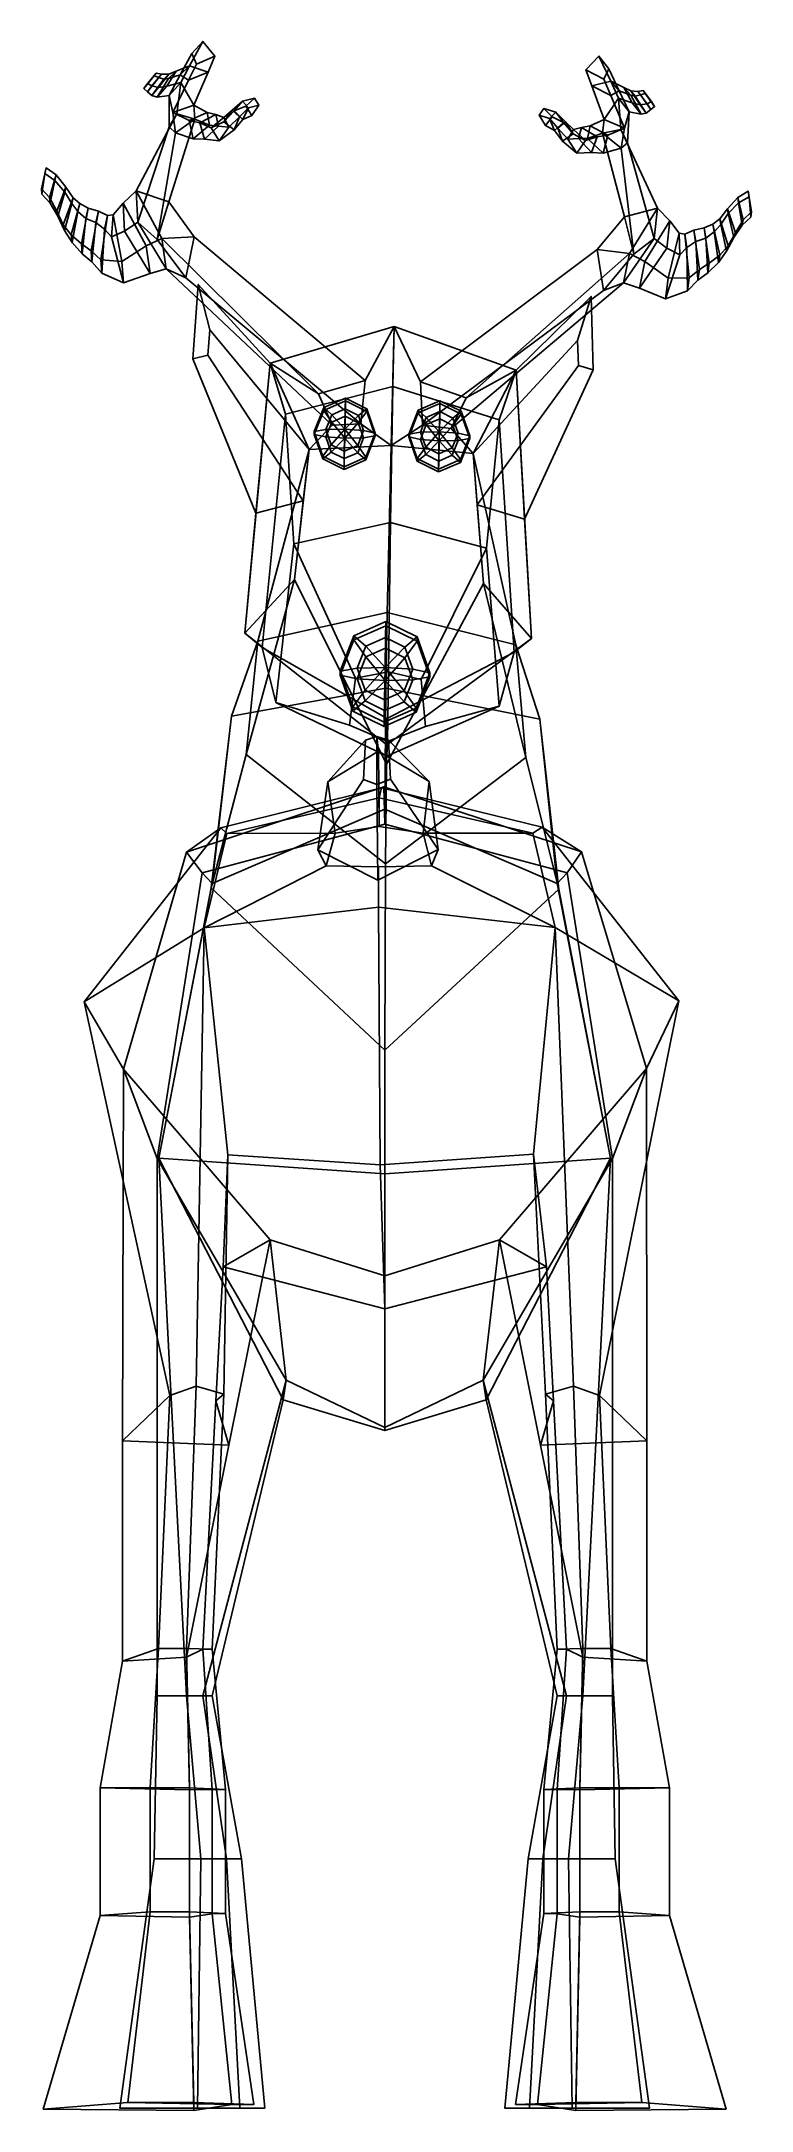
# Model space of a CAD drawing. Extents: x -82 to 87, y -151 to 341.
import ezdxf

# ---------------------------------------------------------------- set-up
doc = ezdxf.new("R2010")
doc.units = 0

msp = doc.modelspace()

# ---------------------------------------------------------------- linework, layer by layer
for points in [[(-46.44331, 335.039612, 206.21579), (-43.313419, 340.86496, 202.851883), (-45.872169, 337.99173, 201.722122), (-48.63707, 332.891754, 204.06694)], [(-46.44331, 335.039612, 206.21579), (-42.016872, 333.574615, 204.951401), (-40.388435, 337.321808, 202.961014), (-43.313419, 340.86496, 202.851883)], [(-43.313419, 340.86496, 202.851883), (-40.388435, 337.321808, 202.961014), (-44.800186, 335.427032, 201.355179), (-45.872169, 337.99173, 201.722122)], [(-48.546238, 331.121307, 208.476212), (-46.44331, 335.039612, 206.21579), (-49.638775, 333.784729, 203.880722), (-51.813, 330.214386, 205.539154)], [(-46.44331, 335.039612, 206.21579), (-48.63707, 332.891754, 204.06694), (-51.442543, 332.029144, 201.66333), (-49.638775, 333.784729, 203.880722)], [(-48.63707, 332.891754, 204.06694), (-45.872169, 337.99173, 201.722122), (-44.800186, 335.427032, 201.355179), (-46.660675, 331.60849, 202.894913)], [(-45.419811, 325.7323, 209.112549), (-42.016872, 333.574615, 204.951401), (-46.44331, 335.039612, 206.21579), (-48.546238, 331.121307, 208.476212)], [(-42.016872, 333.574615, 204.951401), (-46.660675, 331.60849, 202.894913), (-44.800186, 335.427032, 201.355179), (-40.388435, 337.321808, 202.961014)], [(50.962337, 337.357605, 202.745316), (53.340927, 334.338562, 201.612686), (52.120689, 331.888977, 201.250412), (47.837566, 334.076355, 202.863922)], [(53.767345, 331.37851, 206.107285), (50.962337, 337.357605, 202.745316), (47.837566, 334.076355, 202.863922), (49.258469, 330.256622, 204.853714)], [(53.767345, 331.37851, 206.107285), (55.820538, 329.108185, 203.956085), (53.340927, 334.338562, 201.612686), (50.962337, 337.357605, 202.745316)], [(-57.306217, 329.701141, 192.305756), (-56.468155, 330.861786, 194.908295), (-54.359303, 333.33606, 195.094635), (-54.87447, 332.683899, 192.848053)], [(-53.773491, 332.258026, 196.388443), (-56.465282, 328.903625, 195.93956), (-57.306217, 329.701141, 192.305756), (-54.87447, 332.683899, 192.848053)], [(-56.465282, 328.903625, 195.93956), (-55.440365, 330.261932, 198.774048), (-56.468155, 330.861786, 194.908295), (-57.306217, 329.701141, 192.305756)], [(-55.440365, 330.261932, 198.774048), (-53.116467, 333.03949, 198.84996), (-54.359303, 333.33606, 195.094635), (-56.468155, 330.861786, 194.908295)], [(-52.529716, 331.887238, 200.018188), (-55.378349, 327.996307, 200.327805), (-56.465282, 328.903625, 195.93956), (-53.773491, 332.258026, 196.388443)], [(-55.378349, 327.996307, 200.327805), (-53.789188, 329.863983, 203.107925), (-55.440365, 330.261932, 198.774048), (-56.465282, 328.903625, 195.93956)], [(-53.789188, 329.863983, 203.107925), (-51.383266, 333.056976, 202.510025), (-53.116467, 333.03949, 198.84996), (-55.440365, 330.261932, 198.774048)], [(-51.442543, 332.029144, 201.66333), (-54.114567, 327.616333, 203.212402), (-55.378349, 327.996307, 200.327805), (-52.529716, 331.887238, 200.018188)], [(-54.114567, 327.616333, 203.212402), (-51.813, 330.214386, 205.539154), (-53.789188, 329.863983, 203.107925), (-55.378349, 327.996307, 200.327805)], [(-53.116467, 333.03949, 198.84996), (-53.773491, 332.258026, 196.388443), (-54.87447, 332.683899, 192.848053), (-54.359303, 333.33606, 195.094635)], [(-48.63707, 332.891754, 204.06694), (-51.276997, 328.016541, 206.306046), (-54.114567, 327.616333, 203.212402), (-51.442543, 332.029144, 201.66333)], [(-51.276997, 328.016541, 206.306046), (-48.546238, 331.121307, 208.476212), (-51.813, 330.214386, 205.539154), (-54.114567, 327.616333, 203.212402)], [(-51.813, 330.214386, 205.539154), (-49.638775, 333.784729, 203.880722), (-51.383266, 333.056976, 202.510025), (-53.789188, 329.863983, 203.107925)], [(-51.383266, 333.056976, 202.510025), (-52.529716, 331.887238, 200.018188), (-53.773491, 332.258026, 196.388443), (-53.116467, 333.03949, 198.84996)], [(-49.638775, 333.784729, 203.880722), (-51.442543, 332.029144, 201.66333), (-52.529716, 331.887238, 200.018188), (-51.383266, 333.056976, 202.510025)], [(-49.438797, 323.653412, 212.094986), (-48.546238, 331.121307, 208.476212), (-51.276997, 328.016541, 206.306046), (-51.288296, 320.531677, 209.025482)], [(-50.378319, 323.96701, 205.972565), (-51.276997, 328.016541, 206.306046), (-48.63707, 332.891754, 204.06694), (-46.660675, 331.60849, 202.894913)], [(-45.419811, 325.7323, 209.112549), (-50.378319, 323.96701, 205.972565), (-46.660675, 331.60849, 202.894913), (-42.016872, 333.574615, 204.951401)], [(-49.438797, 323.653412, 212.094986), (-45.208122, 322.406281, 211.031433), (-45.419811, 325.7323, 209.112549), (-48.546238, 331.121307, 208.476212)], [(49.258469, 330.256622, 204.853714), (47.837566, 334.076355, 202.863922), (52.120689, 331.888977, 201.250412), (53.768139, 327.988037, 202.789474)], [(52.236057, 322.27243, 209.014114), (55.655518, 327.361786, 208.366623), (53.767345, 331.37851, 206.107285), (49.258469, 330.256622, 204.853714)], [(52.236057, 322.27243, 209.014114), (49.258469, 330.256622, 204.853714), (53.768139, 327.988037, 202.789474), (57.068348, 320.192596, 205.866379)], [(55.820538, 329.108185, 203.956085), (53.768139, 327.988037, 202.789474), (52.120689, 331.888977, 201.250412), (53.340927, 334.338562, 201.612686)], [(55.655518, 327.361786, 208.366623), (58.846729, 326.24173, 205.424133), (56.870068, 329.915955, 203.766937), (53.767345, 331.37851, 206.107285)], [(53.767345, 331.37851, 206.107285), (56.870068, 329.915955, 203.766937), (58.556713, 328.062683, 201.547806), (55.820538, 329.108185, 203.956085)], [(58.846729, 326.24173, 205.424133), (60.78466, 325.76181, 202.989578), (58.561138, 329.076813, 202.393478), (56.870068, 329.915955, 203.766937)], [(56.870068, 329.915955, 203.766937), (58.561138, 329.076813, 202.393478), (59.623764, 327.848938, 199.900787), (58.556713, 328.062683, 201.547806)], [(-51.288296, 320.531677, 209.025482), (-51.276997, 328.016541, 206.306046), (-50.378319, 323.96701, 205.972565), (-49.793056, 319.115479, 207.709534)], [(-50.378319, 323.96701, 205.972565), (-45.419811, 325.7323, 209.112549), (-42.206219, 323.979095, 207.532593), (-46.546547, 322.021271, 204.691925)], [(-45.419811, 325.7323, 209.112549), (-45.208122, 322.406281, 211.031433), (-41.706924, 320.932953, 209.115051), (-42.206219, 323.979095, 207.532593)], [(-38.314117, 321.76651, 201.565765), (-36.313148, 324.494659, 204.047348), (-33.834179, 326.675537, 202.41748), (-35.844604, 324.33374, 200.27359)], [(-36.313148, 324.494659, 204.047348), (-34.55983, 322.889313, 204.441986), (-32.421017, 325.057007, 202.875122), (-33.834179, 326.675537, 202.41748)], [(-35.844604, 324.33374, 200.27359), (-33.834179, 326.675537, 202.41748), (-30.957775, 327.345734, 200.792297), (-33.073437, 325.488434, 198.983109)], [(-33.791161, 322.295898, 200.359238), (-35.844604, 324.33374, 200.27359), (-33.073437, 325.488434, 198.983109), (-31.601255, 323.281494, 199.291397)], [(-34.55983, 322.889313, 204.441986), (-35.814121, 319.820221, 201.514526), (-33.791161, 322.295898, 200.359238), (-32.421017, 325.057007, 202.875122)], [(-33.834179, 326.675537, 202.41748), (-32.421017, 325.057007, 202.875122), (-29.986139, 325.679321, 201.378082), (-30.957775, 327.345734, 200.792297)], [(-32.421017, 325.057007, 202.875122), (-33.791161, 322.295898, 200.359238), (-31.601255, 323.281494, 199.291397), (-29.986139, 325.679321, 201.378082)], [(-31.601255, 323.281494, 199.291397), (-33.073437, 325.488434, 198.983109), (-30.957775, 327.345734, 200.792297), (-29.986139, 325.679321, 201.378082)], [(38.250553, 320.836334, 199.222931), (36.78421, 323.318756, 201.311111), (37.843754, 324.899933, 200.722412), (39.840557, 322.916565, 198.910355)], [(40.686481, 324.031464, 202.342087), (37.843754, 324.899933, 200.722412), (36.78421, 323.318756, 201.311111), (39.188438, 322.529816, 202.803574)], [(42.549721, 321.579224, 200.19606), (39.840557, 322.916565, 198.910355), (37.843754, 324.899933, 200.722412), (40.686481, 324.031464, 202.342087)], [(56.149288, 319.936401, 211.990112), (55.655518, 327.361786, 208.366623), (52.236057, 322.27243, 209.014114), (51.851768, 319.004883, 210.93602)], [(57.068348, 320.192596, 205.866379), (53.768139, 327.988037, 202.789474), (55.820538, 329.108185, 203.956085), (58.192661, 324.114929, 206.194138)], [(56.149288, 319.936401, 211.990112), (57.805737, 316.741455, 208.920364), (58.192661, 324.114929, 206.194138), (55.655518, 327.361786, 208.366623)], [(58.192661, 324.114929, 206.194138), (60.983822, 323.52774, 203.095673), (58.846729, 326.24173, 205.424133), (55.655518, 327.361786, 208.366623)], [(55.820538, 329.108185, 203.956085), (58.556713, 328.062683, 201.547806), (60.983822, 323.52774, 203.095673), (58.192661, 324.114929, 206.194138)], [(58.556713, 328.062683, 201.547806), (59.623764, 327.848938, 199.900787), (62.249249, 323.81897, 200.208572), (60.983822, 323.52774, 203.095673)], [(60.78466, 325.76181, 202.989578), (62.429131, 326.045837, 198.652557), (60.267822, 328.943207, 198.730362), (58.561138, 329.076813, 202.393478)], [(58.561138, 329.076813, 202.393478), (60.267822, 328.943207, 198.730362), (60.864323, 328.132965, 196.268631), (59.623764, 327.848938, 199.900787)], [(60.983822, 323.52774, 203.095673), (62.249249, 323.81897, 200.208572), (60.78466, 325.76181, 202.989578), (58.846729, 326.24173, 205.424133)], [(59.623764, 327.848938, 199.900787), (60.864323, 328.132965, 196.268631), (63.358784, 324.644592, 195.817856), (62.249249, 323.81897, 200.208572)], [(62.429131, 326.045837, 198.652557), (63.465641, 326.571655, 194.784653), (61.50248, 329.154327, 194.972702), (60.267822, 328.943207, 198.730362)], [(60.267822, 328.943207, 198.730362), (61.50248, 329.154327, 194.972702), (61.966042, 328.481201, 192.726059), (60.864323, 328.132965, 196.268631)], [(62.249249, 323.81897, 200.208572), (63.358784, 324.644592, 195.817856), (62.429131, 326.045837, 198.652557), (60.78466, 325.76181, 202.989578)], [(60.864323, 328.132965, 196.268631), (61.966042, 328.481201, 192.726059), (64.221176, 325.377716, 192.182068), (63.358784, 324.644592, 195.817856)], [(64.221176, 325.377716, 192.182068), (61.966042, 328.481201, 192.726059), (61.50248, 329.154327, 194.972702), (63.465641, 326.571655, 194.784653)], [(63.358784, 324.644592, 195.817856), (64.221176, 325.377716, 192.182068), (63.465641, 326.571655, 194.784653), (62.429131, 326.045837, 198.652557)], [(-59.103413, 305.326996, 221.090012), (-51.384239, 302.718719, 222.530884), (-45.208122, 322.406281, 211.031433), (-49.438797, 323.653412, 212.094986)], [(-58.757927, 297.897095, 217.334412), (-59.103413, 305.326996, 221.090012), (-49.438797, 323.653412, 212.094986), (-51.288296, 320.531677, 209.025482)], [(-58.757927, 297.897095, 217.334412), (-51.288296, 320.531677, 209.025482), (-49.793056, 319.115479, 207.709534), (-54.137066, 293.790009, 216.863434)], [(-54.137066, 293.790009, 216.863434), (-49.793056, 319.115479, 207.709534), (-45.208122, 322.406281, 211.031433), (-51.384239, 302.718719, 222.530884)], [(-49.793056, 319.115479, 207.709534), (-50.378319, 323.96701, 205.972565), (-46.546547, 322.021271, 204.691925), (-45.587132, 317.664001, 206.042892)], [(-45.208122, 322.406281, 211.031433), (-49.793056, 319.115479, 207.709534), (-45.587132, 317.664001, 206.042892), (-41.706924, 320.932953, 209.115051)], [(-46.546547, 322.021271, 204.691925), (-42.206219, 323.979095, 207.532593), (-40.166172, 323.467743, 206.399261), (-43.982246, 321.494537, 203.824509)], [(-45.587132, 317.664001, 206.042892), (-46.546547, 322.021271, 204.691925), (-43.982246, 321.494537, 203.824509), (-42.863235, 317.611053, 204.910812)], [(-41.706924, 320.932953, 209.115051), (-45.587132, 317.664001, 206.042892), (-42.863235, 317.611053, 204.910812), (-39.531578, 320.717865, 207.733795)], [(-43.982246, 321.494537, 203.824509), (-40.166172, 323.467743, 206.399261), (-38.275333, 322.787872, 205.379547), (-41.284557, 320.348663, 202.935211)], [(-42.863235, 317.611053, 204.910812), (-43.982246, 321.494537, 203.824509), (-41.284557, 320.348663, 202.935211), (-39.423626, 317.205444, 203.450455)], [(-39.531578, 320.717865, 207.733795), (-42.863235, 317.611053, 204.910812), (-39.423626, 317.205444, 203.450455), (-37.065475, 320.442627, 206.250839)], [(-42.206219, 323.979095, 207.532593), (-41.706924, 320.932953, 209.115051), (-39.531578, 320.717865, 207.733795), (-40.166172, 323.467743, 206.399261)], [(-41.284557, 320.348663, 202.935211), (-38.275333, 322.787872, 205.379547), (-36.313148, 324.494659, 204.047348), (-38.314117, 321.76651, 201.565765)], [(-39.423626, 317.205444, 203.450455), (-41.284557, 320.348663, 202.935211), (-38.314117, 321.76651, 201.565765), (-35.814121, 319.820221, 201.514526)], [(-40.166172, 323.467743, 206.399261), (-39.531578, 320.717865, 207.733795), (-37.065475, 320.442627, 206.250839), (-38.275333, 322.787872, 205.379547)], [(-37.065475, 320.442627, 206.250839), (-39.423626, 317.205444, 203.450455), (-35.814121, 319.820221, 201.514526), (-34.55983, 322.889313, 204.441986)], [(-35.814121, 319.820221, 201.514526), (-38.314117, 321.76651, 201.565765), (-35.844604, 324.33374, 200.27359), (-33.791161, 322.295898, 200.359238)], [(-38.275333, 322.787872, 205.379547), (-37.065475, 320.442627, 206.250839), (-34.55983, 322.889313, 204.441986), (-36.313148, 324.494659, 204.047348)], [(39.188438, 322.529816, 202.803574), (36.78421, 323.318756, 201.311111), (38.250553, 320.836334, 199.222931), (40.388111, 319.707855, 200.287064)], [(40.388111, 319.707855, 200.287064), (38.250553, 320.836334, 199.222931), (39.840557, 322.916565, 198.910355), (42.549721, 321.579224, 200.19606)], [(43.048569, 321.69928, 203.96843), (40.686481, 324.031464, 202.342087), (39.188438, 322.529816, 202.803574), (41.212059, 320.23468, 204.367554)], [(41.212059, 320.23468, 204.367554), (39.188438, 322.529816, 202.803574), (40.388111, 319.707855, 200.287064), (42.278244, 317.119446, 201.440063)], [(42.278244, 317.119446, 201.440063), (40.388111, 319.707855, 200.287064), (42.549721, 321.579224, 200.19606), (44.880333, 318.869415, 201.485184)], [(44.880333, 318.869415, 201.485184), (42.549721, 321.579224, 200.19606), (40.686481, 324.031464, 202.342087), (43.048569, 321.69928, 203.96843)], [(44.920265, 319.874207, 205.297882), (43.048569, 321.69928, 203.96843), (41.212059, 320.23468, 204.367554), (43.588936, 317.64035, 206.173111)], [(43.588936, 317.64035, 206.173111), (41.212059, 320.23468, 204.367554), (42.278244, 317.119446, 201.440063), (45.750309, 314.286743, 203.370941)], [(47.775467, 317.262482, 202.849899), (44.880333, 318.869415, 201.485184), (43.048569, 321.69928, 203.96843), (44.920265, 319.874207, 205.297882)], [(46.850998, 320.411865, 206.313309), (44.920265, 319.874207, 205.297882), (43.588936, 317.64035, 206.173111), (46.074078, 317.739197, 207.651016)], [(50.535919, 318.204987, 203.733063), (47.775467, 317.262482, 202.849899), (44.920265, 319.874207, 205.297882), (46.850998, 320.411865, 206.313309)], [(48.922047, 320.771881, 207.442123), (46.850998, 320.411865, 206.313309), (46.074078, 317.739197, 207.651016), (48.265129, 317.798492, 209.027817)], [(53.12928, 318.545074, 204.595032), (50.535919, 318.204987, 203.733063), (46.850998, 320.411865, 206.313309), (48.922047, 320.771881, 207.442123)], [(52.236057, 322.27243, 209.014114), (48.922047, 320.771881, 207.442123), (48.265129, 317.798492, 209.027817), (51.851768, 319.004883, 210.93602)], [(57.068348, 320.192596, 205.866379), (53.12928, 318.545074, 204.595032), (48.922047, 320.771881, 207.442123), (52.236057, 322.27243, 209.014114)], [(64.868866, 301.240875, 220.984055), (56.149288, 319.936401, 211.990112), (51.851768, 319.004883, 210.93602), (57.03693, 299.175842, 222.439987)], [(56.228542, 315.453033, 207.608719), (51.942177, 314.31427, 205.951355), (53.12928, 318.545074, 204.595032), (57.068348, 320.192596, 205.866379)], [(64.126251, 293.976257, 217.236755), (57.805737, 316.741455, 208.920364), (56.149288, 319.936401, 211.990112), (64.868866, 301.240875, 220.984055)], [(57.805737, 316.741455, 208.920364), (56.228542, 315.453033, 207.608719), (57.068348, 320.192596, 205.866379), (58.192661, 324.114929, 206.194138)], [(45.750309, 314.286743, 203.370941), (42.278244, 317.119446, 201.440063), (44.880333, 318.869415, 201.485184), (47.775467, 317.262482, 202.849899)], [(46.074078, 317.739197, 207.651016), (43.588936, 317.64035, 206.173111), (45.750309, 314.286743, 203.370941), (49.213913, 314.449921, 204.824478)], [(49.213913, 314.449921, 204.824478), (45.750309, 314.286743, 203.370941), (47.775467, 317.262482, 202.849899), (50.535919, 318.204987, 203.733063)], [(48.265129, 317.798492, 209.027817), (46.074078, 317.739197, 207.651016), (49.213913, 314.449921, 204.824478), (51.942177, 314.31427, 205.951355)], [(51.851768, 319.004883, 210.93602), (48.265129, 317.798492, 209.027817), (51.942177, 314.31427, 205.951355), (56.228542, 315.453033, 207.608719)], [(51.942177, 314.31427, 205.951355), (49.213913, 314.449921, 204.824478), (50.535919, 318.204987, 203.733063), (53.12928, 318.545074, 204.595032)], [(59.306755, 290.23175, 216.776657), (57.03693, 299.175842, 222.439987), (51.851768, 319.004883, 210.93602), (56.228542, 315.453033, 207.608719)], [(64.126251, 293.976257, 217.236755), (59.306755, 290.23175, 216.776657), (56.228542, 315.453033, 207.608719), (57.805737, 316.741455, 208.920364)], [(-81.695702, 305.822754, 195.894608), (-80.58754, 310.793121, 196.042679), (-80.898567, 309.44397, 193.701767), (-81.574249, 304.501587, 193.276215)], [(-79.757759, 303.715485, 198.675079), (-78.181664, 309.095612, 199.195816), (-80.58754, 310.793121, 196.042679), (-81.695702, 305.822754, 195.894608)], [(-78.181664, 309.095612, 199.195816), (-78.493645, 307.805664, 196.505615), (-80.898567, 309.44397, 193.701767), (-80.58754, 310.793121, 196.042679)], [(-79.573997, 302.434296, 195.701141), (-79.757759, 303.715485, 198.675079), (-81.695702, 305.822754, 195.894608), (-81.574249, 304.501587, 193.276215)], [(-78.493645, 307.805664, 196.505615), (-79.573997, 302.434296, 195.701141), (-81.574249, 304.501587, 193.276215), (-80.898567, 309.44397, 193.701767)], [(-78.045891, 300.479309, 201.904587), (-75.873291, 306.187042, 202.972488), (-78.181664, 309.095612, 199.195816), (-79.757759, 303.715485, 198.675079)], [(-76.14827, 305.037781, 199.883057), (-77.753586, 299.305939, 198.531967), (-79.573997, 302.434296, 195.701141), (-78.493645, 307.805664, 196.505615)], [(-75.873291, 306.187042, 202.972488), (-76.14827, 305.037781, 199.883057), (-78.493645, 307.805664, 196.505615), (-78.181664, 309.095612, 199.195816)], [(-76.479416, 297.243134, 205.024261), (-74.159782, 303.654877, 206.09903), (-75.873291, 306.187042, 202.972488), (-78.045891, 300.479309, 201.904587)], [(-74.159782, 303.654877, 206.09903), (-74.483192, 302.313416, 202.687134), (-76.14827, 305.037781, 199.883057), (-75.873291, 306.187042, 202.972488)], [(-53.040009, 293.980835, 226.455093), (-59.103413, 305.326996, 221.090012), (-62.222977, 302.433044, 219.453644), (-56.750908, 292.228485, 224.286514)], [(-59.103413, 305.326996, 221.090012), (-58.757927, 297.897095, 217.334412), (-61.907272, 295.738159, 216.078583), (-62.222977, 302.433044, 219.453644)], [(-53.040009, 293.980835, 226.455093), (-45.321758, 294.384094, 226.904053), (-51.384239, 302.718719, 222.530884), (-59.103413, 305.326996, 221.090012)], [(85.281563, 298.394714, 198.540863), (87.307808, 300.337341, 195.755066), (86.458191, 305.260895, 195.898361), (83.986183, 303.749756, 199.057159)], [(83.986183, 303.749756, 199.057159), (86.458191, 305.260895, 195.898361), (86.685532, 303.93103, 193.559158), (84.216003, 302.477905, 196.368591)], [(87.307808, 300.337341, 195.755066), (87.104897, 299.064392, 193.139099), (86.685532, 303.93103, 193.559158), (86.458191, 305.260895, 195.898361)], [(-77.753586, 299.305939, 198.531967), (-78.045891, 300.479309, 201.904587), (-79.757759, 303.715485, 198.675079), (-79.573997, 302.434296, 195.701141)], [(-76.175484, 295.882904, 201.290588), (-76.479416, 297.243134, 205.024261), (-78.045891, 300.479309, 201.904587), (-77.753586, 299.305939, 198.531967)], [(-74.483192, 302.313416, 202.687134), (-76.175484, 295.882904, 201.290588), (-77.753586, 299.305939, 198.531967), (-76.14827, 305.037781, 199.883057)], [(-74.60746, 294.846588, 207.933197), (-72.569244, 302.28244, 208.52478), (-74.159782, 303.654877, 206.09903), (-76.479416, 297.243134, 205.024261)], [(-73.007896, 300.441772, 204.863358), (-74.369926, 293.025726, 203.87439), (-76.175484, 295.882904, 201.290588), (-74.483192, 302.313416, 202.687134)], [(-72.153442, 292.732483, 211.161942), (-70.565102, 301.221863, 211.153046), (-72.569244, 302.28244, 208.52478), (-74.60746, 294.846588, 207.933197)], [(-72.569244, 302.28244, 208.52478), (-73.007896, 300.441772, 204.863358), (-74.483192, 302.313416, 202.687134), (-74.159782, 303.654877, 206.09903)], [(-71.100632, 298.785706, 207.261948), (-71.967491, 290.357819, 206.782806), (-74.369926, 293.025726, 203.87439), (-73.007896, 300.441772, 204.863358)], [(-70.565102, 301.221863, 211.153046), (-71.100632, 298.785706, 207.261948), (-73.007896, 300.441772, 204.863358), (-72.569244, 302.28244, 208.52478)], [(-69.863976, 291.080109, 214.014633), (-68.102104, 300.510284, 214.004517), (-70.565102, 301.221863, 211.153046), (-72.153442, 292.732483, 211.161942)], [(-68.102104, 300.510284, 214.004517), (-68.696205, 297.804413, 209.681107), (-71.100632, 298.785706, 207.261948), (-70.565102, 301.221863, 211.153046)], [(-67.543274, 288.898041, 217.195999), (-65.995926, 299.450012, 216.816742), (-68.102104, 300.510284, 214.004517), (-69.863976, 291.080109, 214.014633)], [(-65.995926, 299.450012, 216.816742), (-66.664787, 296.226227, 212.125504), (-68.696205, 297.804413, 209.681107), (-68.102104, 300.510284, 214.004517)], [(-62.222977, 302.433044, 219.453644), (-61.907272, 295.738159, 216.078583), (-65.043579, 294.35672, 214.395645), (-64.64296, 299.587463, 218.423294)], [(-56.750908, 292.228485, 224.286514), (-62.222977, 302.433044, 219.453644), (-64.64296, 299.587463, 218.423294), (-62.521492, 288.531494, 221.554749)], [(-45.321758, 294.384094, 226.904053), (-47.306889, 284.641907, 220.017563), (-54.137066, 293.790009, 216.863434), (-51.384239, 302.718719, 222.530884)], [(58.272888, 290.465607, 226.368652), (64.868866, 301.240875, 220.984055), (57.03693, 299.175842, 222.439987), (50.589096, 291.34613, 226.829071)], [(58.272888, 290.465607, 226.368652), (61.880291, 288.516968, 224.196304), (67.825912, 298.201965, 219.345703), (64.868866, 301.240875, 220.984055)], [(64.868866, 301.240875, 220.984055), (67.825912, 298.201965, 219.345703), (67.156563, 291.662262, 215.978363), (64.126251, 293.976257, 217.236755)], [(81.720016, 292.25827, 204.902023), (83.427628, 295.332001, 201.776535), (81.553207, 301.045013, 202.840652), (79.730888, 298.669678, 205.972534)], [(79.730888, 298.669678, 205.972534), (81.553207, 301.045013, 202.840652), (81.751816, 299.913605, 199.752747), (79.967026, 297.347626, 202.562286)], [(83.427628, 295.332001, 201.776535), (85.281563, 298.394714, 198.540863), (83.986183, 303.749756, 199.057159), (81.553207, 301.045013, 202.840652)], [(81.553207, 301.045013, 202.840652), (83.986183, 303.749756, 199.057159), (84.216003, 302.477905, 196.368591), (81.751816, 299.913605, 199.752747)], [(81.751816, 299.913605, 199.752747), (84.216003, 302.477905, 196.368591), (85.017052, 297.1651, 195.569382), (83.058838, 294.214905, 198.406403)], [(84.216003, 302.477905, 196.368591), (86.685532, 303.93103, 193.559158), (87.104897, 299.064392, 193.139099), (85.017052, 297.1651, 195.569382)], [(85.017052, 297.1651, 195.569382), (87.104897, 299.064392, 193.139099), (87.307808, 300.337341, 195.755066), (85.281563, 298.394714, 198.540863)], [(-74.369926, 293.025726, 203.87439), (-74.60746, 294.846588, 207.933197), (-76.479416, 297.243134, 205.024261), (-76.175484, 295.882904, 201.290588)], [(-68.696205, 297.804413, 209.681107), (-69.656044, 288.442169, 209.149048), (-71.967491, 290.357819, 206.782806), (-71.100632, 298.785706, 207.261948)], [(-66.664787, 296.226227, 212.125504), (-67.340042, 285.769012, 211.875641), (-69.656044, 288.442169, 209.149048), (-68.696205, 297.804413, 209.681107)], [(-62.521492, 288.531494, 221.554749), (-64.64296, 299.587463, 218.423294), (-65.995926, 299.450012, 216.816742), (-67.543274, 288.898041, 217.195999)], [(-65.043579, 294.35672, 214.395645), (-62.168537, 283.492889, 216.605591), (-67.340042, 285.769012, 211.875641), (-66.664787, 296.226227, 212.125504)], [(-64.64296, 299.587463, 218.423294), (-65.043579, 294.35672, 214.395645), (-66.664787, 296.226227, 212.125504), (-65.995926, 299.450012, 216.816742)], [(-61.907272, 295.738159, 216.078583), (-55.808399, 285.709869, 219.739792), (-62.168537, 283.492889, 216.605591), (-65.043579, 294.35672, 214.395645)], [(-58.757927, 297.897095, 217.334412), (-51.995613, 286.746857, 221.398407), (-55.808399, 285.709869, 219.739792), (-61.907272, 295.738159, 216.078583)], [(-51.995613, 286.746857, 221.398407), (-58.757927, 297.897095, 217.334412), (-54.137066, 293.790009, 216.863434), (-47.306889, 284.641907, 220.017563)], [(50.589096, 291.34613, 226.829071), (57.03693, 299.175842, 222.439987), (59.306755, 290.23175, 216.776657), (52.06282, 281.639709, 219.947601)], [(61.880291, 288.516968, 224.196304), (67.448631, 284.540192, 221.4599), (70.092438, 295.258789, 218.314575), (67.825912, 298.201965, 219.345703)], [(67.825912, 298.201965, 219.345703), (70.092438, 295.258789, 218.314575), (70.210861, 290.116608, 214.292313), (67.156563, 291.662262, 215.978363)], [(67.448631, 284.540192, 221.4599), (72.457344, 284.606445, 217.094223), (71.42749, 295.042358, 216.706268), (70.092438, 295.258789, 218.314575)], [(70.092438, 295.258789, 218.314575), (71.42749, 295.042358, 216.706268), (71.909203, 291.854126, 212.018112), (70.210861, 290.116608, 214.292313)], [(72.457344, 284.606445, 217.094223), (74.862488, 286.611053, 213.907715), (73.568008, 295.955322, 213.889999), (71.42749, 295.042358, 216.706268)], [(71.42749, 295.042358, 216.706268), (73.568008, 295.955322, 213.889999), (74.00222, 293.279877, 209.569305), (71.909203, 291.854126, 212.018112)], [(74.862488, 286.611053, 213.907715), (77.213181, 288.096344, 211.050323), (76.047081, 296.503571, 211.034286), (73.568008, 295.955322, 213.889999)], [(73.568008, 295.955322, 213.889999), (76.047081, 296.503571, 211.034286), (76.43837, 294.096619, 207.145721), (74.00222, 293.279877, 209.569305)], [(77.213181, 288.096344, 211.050323), (79.749039, 290.022675, 207.816086), (78.086929, 297.42157, 208.402023), (76.047081, 296.503571, 211.034286)], [(76.047081, 296.503571, 211.034286), (78.086929, 297.42157, 208.402023), (78.412094, 295.603973, 204.742691), (76.43837, 294.096619, 207.145721)], [(76.43837, 294.096619, 207.145721), (78.412094, 295.603973, 204.742691), (79.401321, 288.269684, 203.760361), (76.88945, 285.797791, 206.674759)], [(79.749039, 290.022675, 207.816086), (81.720016, 292.25827, 204.902023), (79.730888, 298.669678, 205.972534), (78.086929, 297.42157, 208.402023)], [(78.086929, 297.42157, 208.402023), (79.730888, 298.669678, 205.972534), (79.967026, 297.347626, 202.562286), (78.412094, 295.603973, 204.742691)], [(78.412094, 295.603973, 204.742691), (79.967026, 297.347626, 202.562286), (81.329391, 290.959656, 201.171036), (79.401321, 288.269684, 203.760361)], [(79.967026, 297.347626, 202.562286), (81.751816, 299.913605, 199.752747), (83.058838, 294.214905, 198.406403), (81.329391, 290.959656, 201.171036)], [(81.329391, 290.959656, 201.171036), (83.058838, 294.214905, 198.406403), (83.427628, 295.332001, 201.776535), (81.720016, 292.25827, 204.902023)], [(83.058838, 294.214905, 198.406403), (85.017052, 297.1651, 195.569382), (85.281563, 298.394714, 198.540863), (83.427628, 295.332001, 201.776535)], [(-71.967491, 290.357819, 206.782806), (-72.153442, 292.732483, 211.161942), (-74.60746, 294.846588, 207.933197), (-74.369926, 293.025726, 203.87439)], [(-69.656044, 288.442169, 209.149048), (-69.863976, 291.080109, 214.014633), (-72.153442, 292.732483, 211.161942), (-71.967491, 290.357819, 206.782806)], [(-67.340042, 285.769012, 211.875641), (-67.543274, 288.898041, 217.195999), (-69.863976, 291.080109, 214.014633), (-69.656044, 288.442169, 209.149048)], [(-55.808399, 285.709869, 219.739792), (-56.750908, 292.228485, 224.286514), (-62.521492, 288.531494, 221.554749), (-62.168537, 283.492889, 216.605591)], [(-51.995613, 286.746857, 221.398407), (-53.040009, 293.980835, 226.455093), (-56.750908, 292.228485, 224.286514), (-55.808399, 285.709869, 219.739792)], [(-53.040009, 293.980835, 226.455093), (-15.733515, 257.033173, 238.709381), (-4.67218, 260.236481, 239.143509), (-45.321758, 294.384094, 226.904053)], [(-15.733515, 257.033173, 238.709381), (-53.040009, 293.980835, 226.455093), (-51.995613, 286.746857, 221.398407), (-12.49076, 249.581146, 230.724152)], [(-4.67218, 260.236481, 239.143509), (-5.701632, 249.950302, 227.94017), (-47.306889, 284.641907, 220.017563), (-45.321758, 294.384094, 226.904053)], [(8.481998, 259.876801, 239.136047), (50.589096, 291.34613, 226.829071), (52.06282, 281.639709, 219.947601), (9.02981, 249.572723, 227.932907)], [(8.481998, 259.876801, 239.136047), (19.392879, 256.090546, 238.690277), (58.272888, 290.465607, 226.368652), (50.589096, 291.34613, 226.829071)], [(19.392879, 256.090546, 238.690277), (15.810151, 248.856369, 230.710205), (56.852032, 283.426178, 221.320114), (58.272888, 290.465607, 226.368652)], [(56.852032, 283.426178, 221.320114), (52.06282, 281.639709, 219.947601), (59.306755, 290.23175, 216.776657), (64.126251, 293.976257, 217.236755)], [(64.126251, 293.976257, 217.236755), (67.156563, 291.662262, 215.978363), (60.6012, 282.180573, 219.657211), (56.852032, 283.426178, 221.320114)], [(56.852032, 283.426178, 221.320114), (60.6012, 282.180573, 219.657211), (61.880291, 288.516968, 224.196304), (58.272888, 290.465607, 226.368652)], [(67.156563, 291.662262, 215.978363), (70.210861, 290.116608, 214.292313), (66.831413, 279.632294, 216.516647), (60.6012, 282.180573, 219.657211)], [(70.210861, 290.116608, 214.292313), (71.909203, 291.854126, 212.018112), (72.077606, 281.568909, 211.778107), (66.831413, 279.632294, 216.516647)], [(71.909203, 291.854126, 212.018112), (74.00222, 293.279877, 209.569305), (74.502457, 284.055634, 209.045959), (72.077606, 281.568909, 211.778107)], [(74.00222, 293.279877, 209.569305), (76.43837, 294.096619, 207.145721), (76.88945, 285.797791, 206.674759), (74.502457, 284.055634, 209.045959)], [(79.401321, 288.269684, 203.760361), (81.329391, 290.959656, 201.171036), (81.720016, 292.25827, 204.902023), (79.749039, 290.022675, 207.816086)], [(-62.168537, 283.492889, 216.605591), (-62.521492, 288.531494, 221.554749), (-67.543274, 288.898041, 217.195999), (-67.340042, 285.769012, 211.875641)], [(-12.49076, 249.581146, 230.724152), (-51.995613, 286.746857, 221.398407), (-47.306889, 284.641907, 220.017563), (-5.701632, 249.950302, 227.94017)], [(60.6012, 282.180573, 219.657211), (66.831413, 279.632294, 216.516647), (67.448631, 284.540192, 221.4599), (61.880291, 288.516968, 224.196304)], [(72.077606, 281.568909, 211.778107), (74.502457, 284.055634, 209.045959), (74.862488, 286.611053, 213.907715), (72.457344, 284.606445, 217.094223)], [(74.502457, 284.055634, 209.045959), (76.88945, 285.797791, 206.674759), (77.213181, 288.096344, 211.050323), (74.862488, 286.611053, 213.907715)], [(76.88945, 285.797791, 206.674759), (79.401321, 288.269684, 203.760361), (79.749039, 290.022675, 207.816086), (77.213181, 288.096344, 211.050323)], [(-44.361965, 283.066315, 233.859879), (-41.59972, 272.286926, 227.816864), (-42.116493, 266.231293, 227.15921), (-45.657093, 265.38501, 231.9189)], [(-45.657093, 265.38501, 231.9189), (-30.68029, 228.713043, 245.003571), (-27.269749, 264.325195, 248.865753), (-44.361965, 283.066315, 233.859879)], [(-41.59972, 272.286926, 227.816864), (-44.361965, 283.066315, 233.859879), (-27.269749, 264.325195, 248.865753), (-18.000666, 243.807846, 227.754852)], [(15.810151, 248.856369, 230.710205), (9.02981, 249.572723, 227.932907), (52.06282, 281.639709, 219.947601), (56.852032, 283.426178, 221.320114)], [(66.831413, 279.632294, 216.516647), (72.077606, 281.568909, 211.778107), (72.457344, 284.606445, 217.094223), (67.448631, 284.540192, 221.4599)], [(45.835129, 269.779541, 227.761948), (21.073692, 242.843384, 227.737076), (31.277063, 262.683929, 248.830765), (49.120735, 280.235931, 233.793747)], [(49.604111, 262.73941, 231.863098), (49.120735, 280.235931, 233.793747), (31.277063, 262.683929, 248.830765), (33.259174, 227.257339, 244.979034)], [(49.120735, 280.235931, 233.793747), (49.604111, 262.73941, 231.863098), (46.080898, 263.778564, 227.107391), (45.835129, 269.779541, 227.761948)], [(-42.116493, 266.231293, 227.15921), (-41.59972, 272.286926, 227.816864), (-18.000666, 243.807846, 227.754852), (-19.396072, 231.616943, 226.459824)], [(-15.733515, 257.033173, 238.709381), (-27.269749, 264.325195, 248.865753), (2.220934, 273.05191, 250.046906), (-4.67218, 260.236481, 239.143509)], [(-27.269749, 264.325195, 248.865753), (-23.609097, 252.243027, 270.574768), (1.956535, 258.769257, 271.360779), (2.220934, 273.05191, 250.046906)], [(-5.701632, 249.950302, 227.94017), (-4.67218, 260.236481, 239.143509), (2.220934, 273.05191, 250.046906), (1.547844, 244.768829, 220.430161)], [(9.02981, 249.572723, 227.932907), (1.547844, 244.768829, 220.430161), (2.220934, 273.05191, 250.046906), (8.481998, 259.876801, 239.136047)], [(31.277063, 262.683929, 248.830765), (2.220934, 273.05191, 250.046906), (1.956535, 258.769257, 271.360779), (27.213028, 250.882828, 270.547272)], [(19.392879, 256.090546, 238.690277), (8.481998, 259.876801, 239.136047), (2.220934, 273.05191, 250.046906), (31.277063, 262.683929, 248.830765)], [(-45.657093, 265.38501, 231.9189), (-42.116493, 266.231293, 227.15921), (-19.396072, 231.616943, 226.459824), (-30.68029, 228.713043, 245.003571)], [(46.080898, 263.778564, 227.107391), (22.008783, 230.670883, 226.443817), (21.073692, 242.843384, 227.737076), (45.835129, 269.779541, 227.761948)], [(-27.269749, 264.325195, 248.865753), (-33.294765, 200.163589, 241.926132), (-29.166498, 196.768112, 264.456329), (-23.609097, 252.243027, 270.574768)], [(-12.49076, 249.581146, 230.724152), (-18.000666, 243.807846, 227.754852), (-27.269749, 264.325195, 248.865753), (-15.733515, 257.033173, 238.709381)], [(15.810151, 248.856369, 230.710205), (19.392879, 256.090546, 238.690277), (31.277063, 262.683929, 248.830765), (21.073692, 242.843384, 227.737076)], [(49.604111, 262.73941, 231.863098), (33.259174, 227.257339, 244.979034), (22.008783, 230.670883, 226.443817), (46.080898, 263.778564, 227.107391)], [(31.277063, 262.683929, 248.830765), (27.213028, 250.882828, 270.547272), (30.803913, 195.667999, 264.44162), (34.94762, 198.91008, 241.909393)], [(1.956535, 258.769257, 271.360779), (-23.609097, 252.243027, 270.574768), (-21.650253, 221.408524, 295.145538), (1.370052, 226.428177, 295.888031)], [(-14.507523, 253.125961, 283.496368), (-9.336044, 255.372284, 283.758057), (-9.33334, 256.036499, 279.058197), (-14.504889, 253.789993, 278.796509)], [(-12.596745, 252.072662, 274.749115), (-14.504889, 253.789993, 278.796509), (-9.33334, 256.036499, 279.058197), (-9.400449, 253.462418, 274.910858)], [(-6.269042, 251.902649, 274.745697), (-9.400449, 253.462418, 274.910858), (-9.33334, 256.036499, 279.058197), (-4.268145, 253.511688, 278.790802)], [(-4.270777, 252.847626, 283.490631), (-4.268145, 253.511688, 278.790802), (-9.33334, 256.036499, 279.058197), (-9.336044, 255.372284, 283.758057)], [(1.956535, 258.769257, 271.360779), (1.370052, 226.428177, 295.888031), (24.189425, 220.365097, 295.12796), (27.213028, 250.882828, 270.547272)], [(-25.875193, 183.67424, 294.935303), (-21.650253, 221.408524, 295.145538), (-23.609097, 252.243027, 270.574768), (-29.166498, 196.768112, 264.456329)], [(-16.756241, 247.416611, 282.858887), (-14.507523, 253.125961, 283.496368), (-14.504889, 253.789993, 278.796509), (-16.75378, 248.080322, 278.158997)], [(-13.99218, 246.806778, 286.65979), (-12.603462, 250.334457, 287.053711), (-14.507523, 253.125961, 283.496368), (-16.756241, 247.416611, 282.858887)], [(-16.75378, 248.080322, 278.158997), (-14.504889, 253.789993, 278.796509), (-12.596745, 252.072662, 274.749115), (-13.985736, 248.544418, 274.355225)], [(-12.603462, 250.334457, 287.053711), (-9.407283, 251.72403, 287.215393), (-9.336044, 255.372284, 283.758057), (-14.507523, 253.125961, 283.496368)], [(-13.985736, 248.544418, 274.355225), (-12.596745, 252.072662, 274.749115), (-9.509407, 248.631607, 272.900513)], [(-9.517371, 246.483749, 288.109833), (-9.407283, 251.72403, 287.215393), (-12.603462, 250.334457, 287.053711)], [(-9.509407, 248.631607, 272.900513), (-12.596745, 252.072662, 274.749115), (-9.400449, 253.462418, 274.910858)], [(-9.517371, 246.483749, 288.109833), (-6.275761, 250.164459, 287.050262), (-9.407283, 251.72403, 287.215393)], [(-9.509407, 248.631607, 272.900513), (-9.400449, 253.462418, 274.910858), (-6.269042, 251.902649, 274.745697)], [(-5.034597, 248.30864, 274.350555), (-9.509407, 248.631607, 272.900513), (-6.269042, 251.902649, 274.745697)], [(-6.275761, 250.164459, 287.050262), (-4.270777, 252.847626, 283.490631), (-9.336044, 255.372284, 283.758057), (-9.407283, 251.72403, 287.215393)], [(-5.041041, 246.570938, 286.65509), (-2.272995, 247.035065, 282.851318), (-4.270777, 252.847626, 283.490631), (-6.275761, 250.164459, 287.050262)], [(-2.270534, 247.698776, 278.151428), (-5.034597, 248.30864, 274.350555), (-6.269042, 251.902649, 274.745697), (-4.268145, 253.511688, 278.790802)], [(-2.272995, 247.035065, 282.851318), (-2.270534, 247.698776, 278.151428), (-4.268145, 253.511688, 278.790802), (-4.270777, 252.847626, 283.490631)], [(5.744614, 246.823822, 282.847107), (7.983526, 252.514481, 283.483765), (7.986157, 253.178543, 278.783936), (5.747075, 247.487534, 278.147217)], [(8.508677, 246.213989, 286.64801), (9.89137, 249.730133, 287.041443), (7.983526, 252.514481, 283.483765), (5.744614, 246.823822, 282.847107)], [(5.747075, 247.487534, 278.147217), (7.986157, 253.178543, 278.783936), (9.898088, 251.468292, 274.736847), (8.515121, 247.95166, 274.343445)], [(7.983526, 252.514481, 283.483765), (13.150855, 254.753128, 283.745148), (13.15356, 255.417343, 279.045258), (7.986157, 253.178543, 278.783936)], [(9.89137, 249.730133, 287.041443), (13.085021, 251.114899, 287.202911), (13.150855, 254.753128, 283.745148), (7.983526, 252.514481, 283.483765)], [(9.898088, 251.468292, 274.736847), (7.986157, 253.178543, 278.783936), (13.15356, 255.417343, 279.045258), (13.091854, 252.853317, 274.898407)], [(8.515121, 247.95166, 274.343445), (9.898088, 251.468292, 274.736847), (12.991452, 248.038849, 272.888733)], [(12.983487, 245.890991, 288.098053), (13.085021, 251.114899, 287.202911), (9.89137, 249.730133, 287.041443)], [(12.991452, 248.038849, 272.888733), (9.898088, 251.468292, 274.736847), (13.091854, 252.853317, 274.898407)], [(12.983487, 245.890991, 288.098053), (16.21907, 249.560135, 287.037964), (13.085021, 251.114899, 287.202911)], [(12.991452, 248.038849, 272.888733), (13.091854, 252.853317, 274.898407), (16.22579, 251.298294, 274.733429)], [(17.466259, 247.715851, 274.338776), (12.991452, 248.038849, 272.888733), (16.22579, 251.298294, 274.733429)], [(16.21907, 249.560135, 287.037964), (18.220272, 252.23616, 283.478027), (13.150855, 254.753128, 283.745148), (13.085021, 251.114899, 287.202911)], [(16.22579, 251.298294, 274.733429), (13.091854, 252.853317, 274.898407), (13.15356, 255.417343, 279.045258), (18.222902, 252.900238, 278.778198)], [(18.220272, 252.23616, 283.478027), (18.222902, 252.900238, 278.778198), (13.15356, 255.417343, 279.045258), (13.150855, 254.753128, 283.745148)], [(17.459816, 245.97818, 286.643311), (20.227861, 246.442276, 282.839569), (18.220272, 252.23616, 283.478027), (16.21907, 249.560135, 287.037964)], [(20.230322, 247.105988, 278.139679), (17.466259, 247.715851, 274.338776), (16.22579, 251.298294, 274.733429), (18.222902, 252.900238, 278.778198)], [(20.227861, 246.442276, 282.839569), (20.230322, 247.105988, 278.139679), (18.222902, 252.900238, 278.778198), (18.220272, 252.23616, 283.478027)], [(-12.49076, 249.581146, 230.724152), (-5.701632, 249.950302, 227.94017), (1.547844, 244.768829, 220.430161), (-18.000666, 243.807846, 227.754852)], [(-14.75894, 241.592926, 282.219513), (-16.756241, 247.416611, 282.858887), (-16.75378, 248.080322, 278.158997), (-14.756645, 242.256332, 277.519623)], [(-14.75894, 241.592926, 282.219513), (-12.757647, 243.209061, 286.264648), (-13.99218, 246.806778, 286.65979), (-16.756241, 247.416611, 282.858887)], [(-14.756645, 242.256332, 277.519623), (-16.75378, 248.080322, 278.158997), (-13.985736, 248.544418, 274.355225), (-12.751472, 244.946152, 273.960052)], [(-9.517371, 246.483749, 288.109833), (-12.603462, 250.334457, 287.053711), (-13.99218, 246.806778, 286.65979)], [(-12.757647, 243.209061, 286.264648), (-9.517371, 246.483749, 288.109833), (-13.99218, 246.806778, 286.65979)], [(-12.751472, 244.946152, 273.960052), (-13.985736, 248.544418, 274.355225), (-9.509407, 248.631607, 272.900513)], [(-9.622953, 241.651733, 286.099731), (-9.517371, 246.483749, 288.109833), (-12.757647, 243.209061, 286.264648)], [(-9.61689, 243.388641, 273.795105), (-12.751472, 244.946152, 273.960052), (-9.509407, 248.631607, 272.900513)], [(-9.622953, 241.651733, 286.099731), (-6.426587, 243.045547, 286.261475), (-9.517371, 246.483749, 288.109833)], [(-9.61689, 243.388641, 273.795105), (-9.509407, 248.631607, 272.900513), (-6.420413, 244.782654, 273.956879)], [(-9.517371, 246.483749, 288.109833), (-5.041041, 246.570938, 286.65509), (-6.275761, 250.164459, 287.050262)], [(-6.426587, 243.045547, 286.261475), (-5.041041, 246.570938, 286.65509), (-9.517371, 246.483749, 288.109833)], [(-6.420413, 244.782654, 273.956879), (-9.509407, 248.631607, 272.900513), (-5.034597, 248.30864, 274.350555)], [(-4.513406, 241.331726, 282.214539), (-2.272995, 247.035065, 282.851318), (-5.041041, 246.570938, 286.65509), (-6.426587, 243.045547, 286.261475)], [(-4.511111, 241.995087, 277.514618), (-6.420413, 244.782654, 273.956879), (-5.034597, 248.30864, 274.350555), (-2.270534, 247.698776, 278.151428)], [(-4.513406, 241.331726, 282.214539), (-4.511111, 241.995087, 277.514618), (-2.270534, 247.698776, 278.151428), (-2.272995, 247.035065, 282.851318)], [(15.810151, 248.856369, 230.710205), (21.073692, 242.843384, 227.737076), (1.547844, 244.768829, 220.430161), (9.02981, 249.572723, 227.932907)], [(7.751418, 241.019028, 282.208557), (5.744614, 246.823822, 282.847107), (5.747075, 247.487534, 278.147217), (7.753713, 241.682404, 277.508667)], [(7.751418, 241.019028, 282.208557), (9.749121, 242.627899, 286.253387), (8.508677, 246.213989, 286.64801), (5.744614, 246.823822, 282.847107)], [(7.753713, 241.682404, 277.508667), (5.747075, 247.487534, 278.147217), (8.515121, 247.95166, 274.343445), (9.755295, 244.365005, 273.948761)], [(12.983487, 245.890991, 288.098053), (9.89137, 249.730133, 287.041443), (8.508677, 246.213989, 286.64801)], [(9.749121, 242.627899, 286.253387), (12.983487, 245.890991, 288.098053), (8.508677, 246.213989, 286.64801)], [(9.755295, 244.365005, 273.948761), (8.515121, 247.95166, 274.343445), (12.991452, 248.038849, 272.888733)], [(12.892292, 242.812363, 273.784027), (9.755295, 244.365005, 273.948761), (12.991452, 248.038849, 272.888733)], [(12.892292, 242.812363, 273.784027), (12.991452, 248.038849, 272.888733), (16.086353, 244.201523, 273.945618)], [(12.983487, 245.890991, 288.098053), (17.459816, 245.97818, 286.643311), (16.21907, 249.560135, 287.037964)], [(16.086353, 244.201523, 273.945618), (12.991452, 248.038849, 272.888733), (17.466259, 247.715851, 274.338776)], [(17.996952, 240.757828, 282.203552), (20.227861, 246.442276, 282.839569), (17.459816, 245.97818, 286.643311), (16.080181, 242.464432, 286.250183)], [(17.999249, 241.421204, 277.503632), (16.086353, 244.201523, 273.945618), (17.466259, 247.715851, 274.338776), (20.230322, 247.105988, 278.139679)], [(17.996952, 240.757828, 282.203552), (17.999249, 241.421204, 277.503632), (20.230322, 247.105988, 278.139679), (20.227861, 246.442276, 282.839569)], [(27.261042, 182.771378, 294.924164), (30.803913, 195.667999, 264.44162), (27.213028, 250.882828, 270.547272), (24.189425, 220.365097, 295.12796)], [(-30.21242, 198.289459, 181.078049), (-32.955227, 171.32637, 188.319565), (-21.501881, 212.896866, 224.477005), (-18.000666, 243.807846, 227.754852)], [(-30.21242, 198.289459, 181.078049), (-18.000666, 243.807846, 227.754852), (1.547844, 244.768829, 220.430161), (0.558587, 205.04805, 179.136353)], [(-9.685368, 239.074234, 281.952789), (-9.622953, 241.651733, 286.099731), (-12.757647, 243.209061, 286.264648), (-14.75894, 241.592926, 282.219513)], [(-9.685368, 239.074234, 281.952789), (-14.75894, 241.592926, 282.219513), (-14.756645, 242.256332, 277.519623), (-9.68314, 239.737503, 277.252869)], [(-9.68314, 239.737503, 277.252869), (-14.756645, 242.256332, 277.519623), (-12.751472, 244.946152, 273.960052), (-9.61689, 243.388641, 273.795105)], [(-9.685368, 239.074234, 281.952789), (-4.513406, 241.331726, 282.214539), (-6.426587, 243.045547, 286.261475), (-9.622953, 241.651733, 286.099731)], [(-9.685368, 239.074234, 281.952789), (-9.68314, 239.737503, 277.252869), (-4.511111, 241.995087, 277.514618), (-4.513406, 241.331726, 282.214539)], [(-9.68314, 239.737503, 277.252869), (-9.61689, 243.388641, 273.795105), (-6.420413, 244.782654, 273.956879), (-4.511111, 241.995087, 277.514618)], [(31.204256, 197.417404, 181.069153), (0.558587, 205.04805, 179.136353), (1.547844, 244.768829, 220.430161), (21.073692, 242.843384, 227.737076)], [(12.828839, 238.508224, 281.942139), (12.886228, 241.075455, 286.088654), (9.749121, 242.627899, 286.253387), (7.751418, 241.019028, 282.208557)], [(12.828839, 238.508224, 281.942139), (7.751418, 241.019028, 282.208557), (7.753713, 241.682404, 277.508667), (12.831067, 239.171494, 277.242218)], [(12.831067, 239.171494, 277.242218), (7.753713, 241.682404, 277.508667), (9.755295, 244.365005, 273.948761), (12.892292, 242.812363, 273.784027)], [(12.886228, 241.075455, 286.088654), (12.983487, 245.890991, 288.098053), (9.749121, 242.627899, 286.253387)], [(12.828839, 238.508224, 281.942139), (17.996952, 240.757828, 282.203552), (16.080181, 242.464432, 286.250183), (12.886228, 241.075455, 286.088654)], [(12.828839, 238.508224, 281.942139), (12.831067, 239.171494, 277.242218), (17.999249, 241.421204, 277.503632), (17.996952, 240.757828, 282.203552)], [(12.831067, 239.171494, 277.242218), (12.892292, 242.812363, 273.784027), (16.086353, 244.201523, 273.945618), (17.999249, 241.421204, 277.503632)], [(12.886228, 241.075455, 286.088654), (16.080181, 242.464432, 286.250183), (12.983487, 245.890991, 288.098053)], [(16.080181, 242.464432, 286.250183), (17.459816, 245.97818, 286.643311), (12.983487, 245.890991, 288.098053)], [(31.204256, 197.417404, 181.069153), (21.073692, 242.843384, 227.737076), (23.477991, 211.998306, 224.463852), (33.54483, 170.594101, 188.313797)], [(-30.68029, 228.713043, 245.003571), (-19.396072, 231.616943, 226.459824), (-21.501881, 212.896866, 224.477005), (-33.294765, 200.163589, 241.926132)], [(-6.963841, 189.425262, 333.492493), (0.865007, 190.929581, 333.811188), (1.370052, 226.428177, 295.888031), (-21.650253, 221.408524, 295.145538)], [(8.645285, 189.132263, 333.488464), (24.189425, 220.365097, 295.12796), (1.370052, 226.428177, 295.888031), (0.865007, 190.929581, 333.811188)], [(33.259174, 227.257339, 244.979034), (34.94762, 198.91008, 241.909393), (23.477991, 211.998306, 224.463852), (22.008783, 230.670883, 226.443817)], [(-8.345952, 178.275696, 332.403961), (-6.963841, 189.425262, 333.492493), (-21.650253, 221.408524, 295.145538), (-25.875193, 183.67424, 294.935303)], [(9.720226, 177.968307, 332.400208), (27.261042, 182.771378, 294.924164), (24.189425, 220.365097, 295.12796), (8.645285, 189.132263, 333.488464)], [(0.497249, 173.572754, 243.215012), (-33.294765, 200.163589, 241.926132), (-21.501881, 212.896866, 224.477005), (0.426885, 169.027466, 227.641296)], [(-32.955227, 171.32637, 188.319565), (0.167976, 145.269165, 200.135132), (0.426885, 169.027466, 227.641296), (-21.501881, 212.896866, 224.477005)], [(33.54483, 170.594101, 188.313797), (23.477991, 211.998306, 224.463852), (0.426885, 169.027466, 227.641296), (0.167976, 145.269165, 200.135132)], [(0.497249, 173.572754, 243.215012), (0.426885, 169.027466, 227.641296), (23.477991, 211.998306, 224.463852), (34.94762, 198.91008, 241.909393)], [(0.266192, 187.100983, 154.592743), (-36.427544, 180.440994, 156.483292), (-30.21242, 198.289459, 181.078049), (0.558587, 205.04805, 179.136353)], [(-7.334802, 198.583664, 342.059448), (0.258115, 201.934937, 342.443634), (0.260338, 202.906219, 335.54364), (-7.332697, 199.554642, 335.159424)], [(-4.508428, 194.504822, 347.284424), (0.184033, 196.57869, 347.521881), (0.258115, 201.934937, 342.443634), (-7.334802, 198.583664, 342.059448)], [(-4.503194, 197.046127, 329.21994), (-7.332697, 199.554642, 335.159424), (0.260338, 202.906219, 335.54364), (0.189453, 199.120529, 329.457367)], [(4.809713, 194.319778, 347.281738), (7.739546, 198.276733, 342.05484), (0.258115, 201.934937, 342.443634), (0.184033, 196.57869, 347.521881)], [(4.814947, 196.861084, 329.217255), (0.189453, 199.120529, 329.457367), (0.260338, 202.906219, 335.54364), (7.741652, 199.247696, 335.154877)], [(7.739546, 198.276733, 342.05484), (7.741652, 199.247696, 335.154877), (0.260338, 202.906219, 335.54364), (0.258115, 201.934937, 342.443634)], [(0.266192, 187.100983, 154.592743), (0.558587, 205.04805, 179.136353), (31.204256, 197.417404, 181.069153), (36.876389, 179.739227, 156.4785)], [(-41.322456, 139.605301, 160.091278), (-32.955227, 171.32637, 188.319565), (-30.21242, 198.289459, 181.078049), (-36.427544, 180.440994, 156.483292)], [(-33.294765, 200.163589, 241.926132), (0.497249, 173.572754, 243.215012), (0.5994, 179.854935, 262.65155), (-29.166498, 196.768112, 264.456329)], [(-10.590371, 190.169037, 341.127319), (-7.334802, 198.583664, 342.059448), (-7.332697, 199.554642, 335.159424), (-10.588538, 191.139297, 334.227325)], [(-6.518498, 189.306549, 346.708527), (-4.508428, 194.504822, 347.284424), (-7.334802, 198.583664, 342.059448), (-10.590371, 190.169037, 341.127319)], [(-10.588538, 191.139297, 334.227325), (-7.332697, 199.554642, 335.159424), (-4.503194, 197.046127, 329.21994), (-6.513699, 191.846634, 328.643951)], [(-6.513699, 191.846634, 328.643951), (-4.503194, 197.046127, 329.21994), (0.077701, 192.020935, 326.509949)], [(0.077701, 192.020935, 326.509949), (-4.503194, 197.046127, 329.21994), (0.189453, 199.120529, 329.457367)], [(0.077701, 192.020935, 326.509949), (0.189453, 199.120529, 329.457367), (4.814947, 196.861084, 329.217255)], [(6.667966, 191.595627, 328.640472), (0.077701, 192.020935, 326.509949), (4.814947, 196.861084, 329.217255)], [(34.94762, 198.91008, 241.909393), (30.803913, 195.667999, 264.44162), (0.5994, 179.854935, 262.65155), (0.497249, 173.572754, 243.215012)], [(6.663167, 189.055557, 346.705048), (10.738008, 189.762894, 341.121674), (7.739546, 198.276733, 342.05484), (4.809713, 194.319778, 347.281738)], [(10.739842, 190.733124, 334.22168), (6.667966, 191.595627, 328.640472), (4.814947, 196.861084, 329.217255), (7.741652, 199.247696, 335.154877)], [(10.738008, 189.762894, 341.121674), (10.739842, 190.733124, 334.22168), (7.741652, 199.247696, 335.154877), (7.739546, 198.276733, 342.05484)], [(36.876389, 179.739227, 156.4785), (31.204256, 197.417404, 181.069153), (33.54483, 170.594101, 188.313797), (41.401043, 139.271957, 160.090332)], [(0.5994, 179.854935, 262.65155), (0.53988, 170.909943, 293.925171), (-25.875193, 183.67424, 294.935303), (-29.166498, 196.768112, 264.456329)], [(0.071769, 188.881241, 348.83905), (-4.508428, 194.504822, 347.284424), (-6.518498, 189.306549, 346.708527)], [(-4.660006, 186.572205, 328.067322), (-6.513699, 191.846634, 328.643951), (0.077701, 192.020935, 326.509949)], [(-0.028593, 184.318863, 327.827667), (-4.660006, 186.572205, 328.067322), (0.077701, 192.020935, 326.509949)], [(0.071769, 188.881241, 348.83905), (0.184033, 196.57869, 347.521881), (-4.508428, 194.504822, 347.284424)], [(-0.028593, 184.318863, 327.827667), (0.077701, 192.020935, 326.509949), (4.663382, 186.402328, 328.065063)], [(0.071769, 188.881241, 348.83905), (4.809713, 194.319778, 347.281738), (0.184033, 196.57869, 347.521881)], [(0.071769, 188.881241, 348.83905), (6.663167, 189.055557, 346.705048), (4.809713, 194.319778, 347.281738)], [(4.663382, 186.402328, 328.065063), (0.077701, 192.020935, 326.509949), (6.667966, 191.595627, 328.640472)], [(0.5994, 179.854935, 262.65155), (30.803913, 195.667999, 264.44162), (27.261042, 182.771378, 294.924164), (0.53988, 170.909943, 293.925171)], [(-41.027344, 140.649826, 120.466507), (-36.427544, 180.440994, 156.483292), (0.266192, 187.100983, 154.592743), (0, 158.327072, 122.043015)], [(-7.590181, 181.631653, 340.194366), (-10.590371, 190.169037, 341.127319), (-10.588538, 191.139297, 334.227325), (-7.588602, 182.60112, 333.294312)], [(-7.590181, 181.631653, 340.194366), (-4.664389, 184.033356, 346.131866), (-6.518498, 189.306549, 346.708527), (-10.590371, 190.169037, 341.127319)], [(-7.588602, 182.60112, 333.294312), (-10.588538, 191.139297, 334.227325), (-6.513699, 191.846634, 328.643951), (-4.660006, 186.572205, 328.067322)], [(0.639696, 174.39711, 332.339966), (0.865007, 190.929581, 333.811188), (-6.963841, 189.425262, 333.492493), (-8.345952, 178.275696, 332.403961)], [(-4.664389, 184.033356, 346.131866), (0.071769, 188.881241, 348.83905), (-6.518498, 189.306549, 346.708527)], [(-0.032809, 181.780533, 345.892212), (0.071769, 188.881241, 348.83905), (-4.664389, 184.033356, 346.131866)], [(-0.032809, 181.780533, 345.892212), (4.658998, 183.86348, 346.129608), (0.071769, 188.881241, 348.83905)], [(41.027344, 140.649826, 120.466507), (0, 158.327072, 122.043015), (0.266192, 187.100983, 154.592743), (36.876389, 179.739227, 156.4785)], [(4.658998, 183.86348, 346.129608), (6.663167, 189.055557, 346.705048), (0.071769, 188.881241, 348.83905)], [(0.639696, 174.39711, 332.339966), (9.720226, 177.968307, 332.400208), (8.645285, 189.132263, 333.488464), (0.865007, 190.929581, 333.811188)], [(7.497901, 181.36441, 340.190918), (10.738008, 189.762894, 341.121674), (6.663167, 189.055557, 346.705048), (4.658998, 183.86348, 346.129608)], [(7.49948, 182.333878, 333.290863), (4.663382, 186.402328, 328.065063), (6.667966, 191.595627, 328.640472), (10.739842, 190.733124, 334.22168)], [(7.497901, 181.36441, 340.190918), (7.49948, 182.333878, 333.290863), (10.739842, 190.733124, 334.22168), (10.738008, 189.762894, 341.121674)], [(0.639696, 174.39711, 332.339966), (-8.345952, 178.275696, 332.403961), (-25.875193, 183.67424, 294.935303), (0.53988, 170.909943, 293.925171)], [(-0.093291, 177.989395, 339.806824), (-0.032809, 181.780533, 345.892212), (-4.664389, 184.033356, 346.131866), (-7.590181, 181.631653, 340.194366)], [(-0.093291, 177.989395, 339.806824), (-7.590181, 181.631653, 340.194366), (-7.588602, 182.60112, 333.294312), (-0.091812, 178.958557, 332.906799)], [(-0.091812, 178.958557, 332.906799), (-7.588602, 182.60112, 333.294312), (-4.660006, 186.572205, 328.067322), (-0.028593, 184.318863, 327.827667)], [(-0.093291, 177.989395, 339.806824), (7.497901, 181.36441, 340.190918), (4.658998, 183.86348, 346.129608), (-0.032809, 181.780533, 345.892212)], [(-0.093291, 177.989395, 339.806824), (-0.091812, 178.958557, 332.906799), (7.49948, 182.333878, 333.290863), (7.497901, 181.36441, 340.190918)], [(-0.091812, 178.958557, 332.906799), (-0.028593, 184.318863, 327.827667), (4.663382, 186.402328, 328.065063), (7.49948, 182.333878, 333.290863)], [(0.639696, 174.39711, 332.339966), (0.53988, 170.909943, 293.925171), (27.261042, 182.771378, 294.924164), (9.720226, 177.968307, 332.400208)], [(-53.735188, 75.318268, 138.65863), (-41.322456, 139.605301, 160.091278), (-36.427544, 180.440994, 156.483292), (-41.027344, 140.649826, 120.466507)], [(53.735188, 75.318268, 138.65863), (41.027344, 140.649826, 120.466507), (36.876389, 179.739227, 156.4785), (41.401043, 139.271957, 160.090332)], [(-5.015263, 165.39386, -78.342041), (-15.921593, 148.672424, -68.331947), (-13.547362, 164.820068, -57.219566), (-4.563232, 174.700516, -76.09388)], [(-4.563232, 174.700516, -76.09388), (-13.547362, 164.820068, -57.219566), (-1.50122, 172.086945, -55.704926), (-1.837299, 175.580902, -75.940346)], [(-1.837803, 164.128891, -78.716118), (-5.015263, 165.39386, -78.342041), (-4.563232, 174.700516, -76.09388), (-1.837299, 175.580902, -75.940346)], [(-1.837803, 164.128891, -78.716118), (-1.837299, 175.580902, -75.940346), (0.889004, 174.707611, -76.18383), (1.340217, 165.402161, -78.446899)], [(0.889004, 174.707611, -76.18383), (-1.837299, 175.580902, -75.940346), (-1.50122, 172.086945, -55.704926), (10.545694, 164.851532, -57.61705)], [(1.340217, 165.402161, -78.446899), (0.889004, 174.707611, -76.18383), (10.545694, 164.851532, -57.61705), (12.687683, 148.709824, -68.803947)], [(-41.322456, 139.605301, 160.091278), (0, 101.017067, 177.799683), (0.167976, 145.269165, 200.135132), (-32.955227, 171.32637, 188.319565)], [(-13.547362, 164.820068, -57.219566), (-11.789894, 152.604523, -48.669041), (-1.355536, 154.178055, -50.861778), (-1.50122, 172.086945, -55.704926)], [(10.545694, 164.851532, -57.61705), (-1.50122, 172.086945, -55.704926), (-1.355536, 154.178055, -50.861778), (9.155176, 152.631882, -49.014591)], [(41.401043, 139.271957, 160.090332), (33.54483, 170.594101, 188.313797), (0.167976, 145.269165, 200.135132), (0, 101.017067, 177.799683)], [(-47.166107, 148.057068, 22.544365), (-43.420036, 143.169785, 90.418762), (0, 154.701996, 90.187263), (-0.174017, 163.652985, 25.491589)], [(-0.174017, 163.652985, 25.491589), (-0.763241, 163.412231, -11.511275), (-38.986645, 153.887375, -12.948731), (-47.166107, 148.057068, 22.544365)], [(-0.763241, 163.412231, -11.511275), (-1.308471, 161.021103, -46.270947), (-37.531265, 152.503677, -37.231598), (-38.986645, 153.887375, -12.948731)], [(-1.837803, 164.128891, -78.716118), (-1.636749, 141.402176, -71.555664), (-15.921593, 148.672424, -68.331947), (-5.015263, 165.39386, -78.342041)], [(-15.921593, 148.672424, -68.331947), (-13.910807, 144.805435, -55.794258), (-11.789894, 152.604523, -48.669041), (-13.547362, 164.820068, -57.219566)], [(-1.837803, 164.128891, -78.716118), (1.340217, 165.402161, -78.446899), (12.687683, 148.709824, -68.803947), (-1.636749, 141.402176, -71.555664)], [(-0.763241, 163.412231, -11.511275), (37.466618, 153.987244, -14.210048), (35.248245, 152.598755, -38.432301), (-1.308471, 161.021103, -46.270947)], [(-0.174017, 163.652985, 25.491589), (46.818077, 148.179825, 20.993826), (37.466618, 153.987244, -14.210048), (-0.763241, 163.412231, -11.511275)], [(46.818077, 148.179825, 20.993826), (-0.174017, 163.652985, 25.491589), (0, 154.701996, 90.187263), (43.420036, 143.169785, 90.418762)], [(12.687683, 148.709824, -68.803947), (10.545694, 164.851532, -57.61705), (9.155176, 152.631882, -49.014591), (11.107334, 144.838135, -56.207005)], [(0, 154.701996, 90.187263), (-43.420036, 143.169785, 90.418762), (-41.027344, 140.649826, 120.466507), (0, 158.327072, 122.043015)], [(-11.789894, 152.604523, -48.669041), (-37.531265, 152.503677, -37.231598), (-1.308471, 161.021103, -46.270947), (-1.355536, 154.178055, -50.861778)], [(9.155176, 152.631882, -49.014591), (-1.355536, 154.178055, -50.861778), (-1.308471, 161.021103, -46.270947), (35.248245, 152.598755, -38.432301)], [(0, 154.701996, 90.187263), (0, 158.327072, 122.043015), (41.027344, 140.649826, 120.466507), (43.420036, 143.169785, 90.418762)], [(-71.475113, 112.529175, -21.489326), (-38.986645, 153.887375, -12.948731), (-37.531265, 152.503677, -37.231598), (-42.961468, 130.058334, -46.965694)], [(-47.166107, 148.057068, 22.544365), (-38.986645, 153.887375, -12.948731), (-71.475113, 112.529175, -21.489326), (-62.173073, 96.472916, 24.127846)], [(-13.910807, 144.805435, -55.794258), (-42.961468, 130.058334, -46.965694), (-37.531265, 152.503677, -37.231598), (-11.789894, 152.604523, -48.669041)], [(11.107334, 144.838135, -56.207005), (9.155176, 152.631882, -49.014591), (35.248245, 152.598755, -38.432301), (40.53664, 130.167419, -48.343231)], [(69.981354, 112.713943, -23.823055), (40.53664, 130.167419, -48.343231), (35.248245, 152.598755, -38.432301), (37.466618, 153.987244, -14.210048)], [(46.818077, 148.179825, 20.993826), (62.261665, 96.635422, 22.07494), (69.981354, 112.713943, -23.823055), (37.466618, 153.987244, -14.210048)], [(-62.173073, 96.472916, 24.127846), (-54.171818, 75.271042, 91.330345), (-43.420036, 143.169785, 90.418762), (-47.166107, 148.057068, 22.544365)], [(-1.636749, 141.402176, -71.555664), (-1.459371, 144.583847, -59.67141), (-13.910807, 144.805435, -55.794258), (-15.921593, 148.672424, -68.331947)], [(-1.636749, 141.402176, -71.555664), (12.687683, 148.709824, -68.803947), (11.107334, 144.838135, -56.207005), (-1.459371, 144.583847, -59.67141)], [(62.261665, 96.635422, 22.07494), (46.818077, 148.179825, 20.993826), (43.420036, 143.169785, 90.418762), (54.171818, 75.271042, 91.330345)], [(-54.171818, 75.271042, 91.330345), (-53.735188, 75.318268, 138.65863), (-41.027344, 140.649826, 120.466507), (-43.420036, 143.169785, 90.418762)], [(-13.910807, 144.805435, -55.794258), (-1.459371, 144.583847, -59.67141), (-1.485726, 135.026672, -63.614098), (-42.961468, 130.058334, -46.965694)], [(11.107334, 144.838135, -56.207005), (40.53664, 130.167419, -48.343231), (-1.485726, 135.026672, -63.614098), (-1.459371, 144.583847, -59.67141)], [(54.171818, 75.271042, 91.330345), (43.420036, 143.169785, 90.418762), (41.027344, 140.649826, 120.466507), (53.735188, 75.318268, 138.65863)], [(-53.735188, 75.318268, 138.65863), (0, 71.570442, 178.074738), (0, 101.017067, 177.799683), (-41.322456, 139.605301, 160.091278)], [(53.735188, 75.318268, 138.65863), (41.401043, 139.271957, 160.090332), (0, 101.017067, 177.799683), (0, 71.570442, 178.074738)], [(-1.116356, 73.721947, -55.144306), (-37.339149, 76.140869, -43.484314), (-42.961468, 130.058334, -46.965694), (-1.485726, 135.026672, -63.614098)], [(-1.116356, 73.721947, -55.144306), (-1.485726, 135.026672, -63.614098), (40.53664, 130.167419, -48.343231), (35.440357, 76.235931, -44.685017)], [(-42.961468, 130.058334, -46.965694), (-44.892666, 21.091038, -55.883984), (-51.127586, 18.864925, -51.693501), (-71.475113, 112.529175, -21.489326)], [(-42.961468, 130.058334, -46.965694), (-37.339149, 76.140869, -43.484314), (-38.242531, 19.233578, -52.387466), (-44.892666, 21.091038, -55.883984)], [(40.53664, 130.167419, -48.343231), (44.892666, 21.091038, -55.883984), (38.242531, 19.233578, -52.387466), (35.440357, 76.235931, -44.685017)], [(40.53664, 130.167419, -48.343231), (69.981354, 112.713943, -23.823055), (51.127586, 18.864925, -51.693501), (44.892666, 21.091038, -55.883984)], [(-62.173073, 96.472916, 24.127846), (-71.475113, 112.529175, -21.489326), (-51.127586, 18.864925, -51.693501), (-62.408077, 8.074642, 3.130608)], [(62.261665, 96.635422, 22.07494), (62.408077, 8.074642, 3.130608), (51.127586, 18.864925, -51.693501), (69.981354, 112.713943, -23.823055)], [(-62.173073, 96.472916, 24.127846), (-62.408077, 8.074642, 3.130608), (-37.054119, 7.072936, 7.701873), (-27.274664, 55.928104, 23.890129)], [(-27.274664, 55.928104, 23.890129), (-23.413635, 22.516245, 92.238861), (-54.171818, 75.271042, 91.330345), (-62.173073, 96.472916, 24.127846)], [(27.274664, 55.928104, 23.890129), (62.261665, 96.635422, 22.07494), (54.171818, 75.271042, 91.330345), (23.413635, 22.516245, 92.238861)], [(62.261665, 96.635422, 22.07494), (27.274664, 55.928104, 23.890129), (37.054119, 7.072936, 7.701873), (62.408077, 8.074642, 3.130608)], [(-47.136127, -52.492397, 127.473686), (-53.735188, 75.318268, 138.65863), (-54.171818, 75.271042, 91.330345), (-54.171818, -52.492397, 109.184143)], [(-43.275101, -52.492397, 109.592972), (-54.171818, -52.492397, 109.184143), (-54.171818, 75.271042, 91.330345), (-23.413635, 22.516245, 92.238861)], [(0, 10.542068, 138.65863), (0, 71.570442, 178.074738), (-53.735188, 75.318268, 138.65863), (-24.129105, 17.876564, 125.540375)], [(-41.027344, -52.492397, 122.295418), (-24.129105, 17.876564, 125.540375), (-53.735188, 75.318268, 138.65863), (-47.136127, -52.492397, 127.473686)], [(-38.242531, 19.233578, -52.387466), (-37.339149, 76.140869, -43.484314), (-38.470882, 49.503235, -23.296543), (-40.147312, 17.618557, -49.347332)], [(0, 39.523651, -23.096216), (-38.470882, 49.503235, -23.296543), (-37.339149, 76.140869, -43.484314), (-1.116356, 73.721947, -55.144306)], [(0, 39.523651, -23.096216), (-1.116356, 73.721947, -55.144306), (35.440357, 76.235931, -44.685017), (38.470882, 49.503235, -23.296543)], [(0, 10.542068, 138.65863), (24.129105, 17.876564, 125.540375), (53.735188, 75.318268, 138.65863), (0, 71.570442, 178.074738)], [(43.275101, -52.492397, 109.592972), (23.413635, 22.516245, 92.238861), (54.171818, 75.271042, 91.330345), (54.171818, -52.492397, 109.184143)], [(41.027344, -52.492397, 122.295418), (47.136127, -52.492397, 127.473686), (53.735188, 75.318268, 138.65863), (24.129105, 17.876564, 125.540375)], [(35.440357, 76.235931, -44.685017), (38.242531, 19.233578, -52.387466), (40.147312, 17.618557, -49.347332), (38.470882, 49.503235, -23.296543)], [(47.136127, -52.492397, 127.473686), (54.171818, -52.492397, 109.184143), (54.171818, 75.271042, 91.330345), (53.735188, 75.318268, 138.65863)], [(-37.054119, 7.072936, 7.701873), (-40.147312, 17.618557, -49.347332), (-38.470882, 49.503235, -23.296543), (-27.274664, 55.928104, 23.890129)], [(-27.274664, 55.928104, 23.890129), (-38.470882, 49.503235, -23.296543), (0, 39.523651, -23.096216), (0, 47.339317, 23.890129)], [(0, 47.339317, 23.890129), (0, 11.246697, 92.465088), (-23.413635, 22.516245, 92.238861), (-27.274664, 55.928104, 23.890129)], [(0, 47.339317, 23.890129), (27.274664, 55.928104, 23.890129), (23.413635, 22.516245, 92.238861), (0, 11.246697, 92.465088)], [(27.274664, 55.928104, 23.890129), (0, 47.339317, 23.890129), (0, 39.523651, -23.096216), (38.470882, 49.503235, -23.296543)], [(37.054119, 7.072936, 7.701873), (27.274664, 55.928104, 23.890129), (38.470882, 49.503235, -23.296543), (40.147312, 17.618557, -49.347332)], [(-47.136127, -41.241707, -56.466053), (-53.836468, -41.241707, -56.466053), (-51.127586, 18.864925, -51.693501), (-44.892666, 21.091038, -55.883984)], [(-44.892666, 21.091038, -55.883984), (-38.242531, 19.233578, -52.387466), (-41.027344, -41.396111, -56.466053), (-47.136127, -41.241707, -56.466053)], [(-43.275101, -52.492397, 109.592972), (-23.413635, 22.516245, 92.238861), (-24.129105, 17.876564, 125.540375), (-41.027344, -52.492397, 122.295418)], [(0, 11.246697, 92.465088), (0, 10.542068, 138.65863), (-24.129105, 17.876564, 125.540375), (-23.413635, 22.516245, 92.238861)], [(0, 11.246697, 92.465088), (23.413635, 22.516245, 92.238861), (24.129105, 17.876564, 125.540375), (0, 10.542068, 138.65863)], [(43.275101, -52.492397, 109.592972), (41.027344, -52.492397, 122.295418), (24.129105, 17.876564, 125.540375), (23.413635, 22.516245, 92.238861)], [(44.892666, 21.091038, -55.883984), (47.136127, -41.241707, -56.466053), (41.027344, -41.396111, -56.466053), (38.242531, 19.233578, -52.387466)], [(47.136127, -41.241707, -56.466053), (44.892666, 21.091038, -55.883984), (51.127586, 18.864925, -51.693501), (53.836468, -41.241707, -56.466053)], [(-51.127586, 18.864925, -51.693501), (-53.836468, -41.241707, -56.466053), (-62.408077, -44.275665, -8.987217), (-62.408077, 8.074642, 3.130608)], [(-43.265514, -41.404598, -56.466053), (-40.147312, 17.618557, -49.347332), (-37.054119, 7.072936, 7.701873), (-47.136127, -43.293728, -8.987217)], [(-41.027344, -41.396111, -56.466053), (-38.242531, 19.233578, -52.387466), (-40.147312, 17.618557, -49.347332), (-43.265514, -41.404598, -56.466053)], [(43.265514, -41.404598, -56.466053), (47.136127, -43.293728, -8.987217), (37.054119, 7.072936, 7.701873), (40.147312, 17.618557, -49.347332)], [(41.027344, -41.396111, -56.466053), (43.265514, -41.404598, -56.466053), (40.147312, 17.618557, -49.347332), (38.242531, 19.233578, -52.387466)], [(51.127586, 18.864925, -51.693501), (62.408077, 8.074642, 3.130608), (62.408077, -44.275665, -8.987217), (53.836468, -41.241707, -56.466053)], [(-62.408077, 8.074642, 3.130608), (-62.408077, -44.275665, -8.987217), (-47.136127, -43.293728, -8.987217), (-37.054119, 7.072936, 7.701873)], [(62.408077, 8.074642, 3.130608), (37.054119, 7.072936, 7.701873), (47.136127, -43.293728, -8.987217), (62.408077, -44.275665, -8.987217)], [(-67.73175, -74.441536, -37.07019), (-62.408077, -44.275665, -8.987217), (-53.836468, -41.241707, -56.466053), (-55.770439, -74.387749, -68.554146)], [(-46.420422, -74.840164, -37.07019), (-47.136127, -43.293728, -8.987217), (-62.408077, -44.275665, -8.987217), (-67.73175, -74.441536, -37.07019)], [(-55.770439, -74.387749, -68.554146), (-53.836468, -41.241707, -56.466053), (-47.136127, -41.241707, -56.466053), (-46.420422, -74.387749, -69.693886)], [(-37.895885, -74.769043, -69.355042), (-46.420422, -74.387749, -69.693886), (-47.136127, -41.241707, -56.466053), (-41.027344, -41.396111, -56.466053)], [(-46.420422, -74.840164, -37.07019), (-41.019138, -74.78997, -68.52739), (-43.265514, -41.404598, -56.466053), (-47.136127, -43.293728, -8.987217)], [(-41.019138, -74.78997, -68.52739), (-37.895885, -74.769043, -69.355042), (-41.027344, -41.396111, -56.466053), (-43.265514, -41.404598, -56.466053)], [(37.895885, -74.769043, -69.355042), (41.027344, -41.396111, -56.466053), (47.136127, -41.241707, -56.466053), (46.420422, -74.387749, -69.693886)], [(41.019138, -74.78997, -68.52739), (43.265514, -41.404598, -56.466053), (41.027344, -41.396111, -56.466053), (37.895885, -74.769043, -69.355042)], [(46.420422, -74.840164, -37.07019), (47.136127, -43.293728, -8.987217), (43.265514, -41.404598, -56.466053), (41.019138, -74.78997, -68.52739)], [(55.770439, -74.387749, -68.554146), (46.420422, -74.387749, -69.693886), (47.136127, -41.241707, -56.466053), (53.836468, -41.241707, -56.466053)], [(46.420422, -74.840164, -37.07019), (67.73175, -74.441536, -37.07019), (62.408077, -44.275665, -8.987217), (47.136127, -43.293728, -8.987217)], [(67.73175, -74.441536, -37.07019), (55.770439, -74.387749, -68.554146), (53.836468, -41.241707, -56.466053), (62.408077, -44.275665, -8.987217)], [(-37.655594, -91.319885, 93.665718), (-54.872406, -91.319885, 93.01976), (-54.171818, -52.492397, 109.184143), (-43.275101, -52.492397, 109.592972)], [(-43.75602, -91.319885, 121.917236), (-47.136127, -52.492397, 127.473686), (-54.171818, -52.492397, 109.184143), (-54.872406, -91.319885, 93.01976)], [(-43.75602, -91.319885, 121.917236), (-34.104141, -91.319885, 113.735573), (-41.027344, -52.492397, 122.295418), (-47.136127, -52.492397, 127.473686)], [(-34.104141, -91.319885, 113.735573), (-37.655594, -91.319885, 93.665718), (-43.275101, -52.492397, 109.592972), (-41.027344, -52.492397, 122.295418)], [(34.104141, -91.319885, 113.735573), (41.027344, -52.492397, 122.295418), (43.275101, -52.492397, 109.592972), (37.655594, -91.319885, 93.665718)], [(43.75602, -91.319885, 121.917236), (47.136127, -52.492397, 127.473686), (41.027344, -52.492397, 122.295418), (34.104141, -91.319885, 113.735573)], [(37.655594, -91.319885, 93.665718), (43.275101, -52.492397, 109.592972), (54.171818, -52.492397, 109.184143), (54.872406, -91.319885, 93.01976)], [(43.75602, -91.319885, 121.917236), (54.872406, -91.319885, 93.01976), (54.171818, -52.492397, 109.184143), (47.136127, -52.492397, 127.473686)], [(-67.73175, -104.759956, -16.986265), (-67.73175, -74.441536, -37.07019), (-55.770439, -74.387749, -68.554146), (-55.770439, -103.890999, -46.322777)], [(-46.420422, -105.158577, -16.986265), (-46.420422, -74.840164, -37.07019), (-67.73175, -74.441536, -37.07019), (-67.73175, -104.759956, -16.986265)], [(-55.770439, -103.890999, -46.322777), (-55.770439, -74.387749, -68.554146), (-46.420422, -74.387749, -69.693886), (-46.420422, -103.890999, -46.465244)], [(-37.895885, -104.313881, -46.422894), (-46.420422, -103.890999, -46.465244), (-46.420422, -74.387749, -69.693886), (-37.895885, -74.769043, -69.355042)], [(-46.420422, -105.158577, -16.986265), (-41.019138, -104.337105, -46.319431), (-41.019138, -74.78997, -68.52739), (-46.420422, -74.840164, -37.07019)], [(-41.019138, -104.337105, -46.319431), (-37.895885, -104.313881, -46.422894), (-37.895885, -74.769043, -69.355042), (-41.019138, -74.78997, -68.52739)], [(37.895885, -104.313881, -46.422894), (37.895885, -74.769043, -69.355042), (46.420422, -74.387749, -69.693886), (46.420422, -103.890999, -46.465244)], [(41.019138, -104.337105, -46.319431), (41.019138, -74.78997, -68.52739), (37.895885, -74.769043, -69.355042), (37.895885, -104.313881, -46.422894)], [(46.420422, -105.158577, -16.986265), (46.420422, -74.840164, -37.07019), (41.019138, -74.78997, -68.52739), (41.019138, -104.337105, -46.319431)], [(55.770439, -103.890999, -46.322777), (46.420422, -103.890999, -46.465244), (46.420422, -74.387749, -69.693886), (55.770439, -74.387749, -68.554146)], [(46.420422, -105.158577, -16.986265), (67.73175, -104.759956, -16.986265), (67.73175, -74.441536, -37.07019), (46.420422, -74.840164, -37.07019)], [(67.73175, -104.759956, -16.986265), (55.770439, -103.890999, -46.322777), (55.770439, -74.387749, -68.554146), (67.73175, -74.441536, -37.07019)], [(-34.455952, -150.535568, 93.511414), (-63.035854, -150.535568, 92.355156), (-54.872406, -91.319885, 93.01976), (-37.655594, -91.319885, 93.665718)], [(-44.582653, -150.535568, 144.081635), (-43.75602, -91.319885, 121.917236), (-54.872406, -91.319885, 93.01976), (-63.035854, -150.535568, 92.355156)], [(-44.582653, -150.535568, 144.081635), (-28.560537, -150.535568, 129.436462), (-34.104141, -91.319885, 113.735573), (-43.75602, -91.319885, 121.917236)], [(-28.560537, -150.535568, 129.436462), (-34.455952, -150.535568, 93.511414), (-37.655594, -91.319885, 93.665718), (-34.104141, -91.319885, 113.735573)], [(28.560537, -150.535568, 129.436462), (34.104141, -91.319885, 113.735573), (37.655594, -91.319885, 93.665718), (34.455952, -150.535568, 93.511414)], [(44.582653, -150.535568, 144.081635), (43.75602, -91.319885, 121.917236), (34.104141, -91.319885, 113.735573), (28.560537, -150.535568, 129.436462)], [(34.455952, -150.535568, 93.511414), (37.655594, -91.319885, 93.665718), (54.872406, -91.319885, 93.01976), (63.035854, -150.535568, 92.355156)], [(44.582653, -150.535568, 144.081635), (63.035854, -150.535568, 92.355156), (54.872406, -91.319885, 93.01976), (43.75602, -91.319885, 121.917236)], [(-81.245781, -150.781799, 24.502707), (-67.73175, -104.759956, -16.986265), (-55.770439, -103.890999, -46.322777), (-61.150772, -149.185715, -42.279594)], [(-45.44273, -151.152802, 24.502707), (-46.420422, -105.158577, -16.986265), (-67.73175, -104.759956, -16.986265), (-81.245781, -150.781799, 24.502707)], [(-61.150772, -149.185715, -42.279594), (-55.770439, -103.890999, -46.322777), (-46.420422, -103.890999, -46.465244), (-45.44273, -149.185715, -42.97353)], [(-31.12151, -149.68576, -42.767223), (-45.44273, -149.185715, -42.97353), (-46.420422, -103.890999, -46.465244), (-37.895885, -104.313881, -46.422894)], [(-45.44273, -151.152802, 24.502707), (-36.368584, -149.713242, -42.263306), (-41.019138, -104.337105, -46.319431), (-46.420422, -105.158577, -16.986265)], [(-36.368584, -149.713242, -42.263306), (-31.12151, -149.68576, -42.767223), (-37.895885, -104.313881, -46.422894), (-41.019138, -104.337105, -46.319431)], [(31.12151, -149.68576, -42.767223), (37.895885, -104.313881, -46.422894), (46.420422, -103.890999, -46.465244), (45.44273, -149.185715, -42.97353)], [(36.368584, -149.713242, -42.263306), (41.019138, -104.337105, -46.319431), (37.895885, -104.313881, -46.422894), (31.12151, -149.68576, -42.767223)], [(45.44273, -151.152802, 24.502707), (46.420422, -105.158577, -16.986265), (41.019138, -104.337105, -46.319431), (36.368584, -149.713242, -42.263306)], [(61.150772, -149.185715, -42.279594), (45.44273, -149.185715, -42.97353), (46.420422, -103.890999, -46.465244), (55.770439, -103.890999, -46.322777)], [(45.44273, -151.152802, 24.502707), (81.245781, -150.781799, 24.502707), (67.73175, -104.759956, -16.986265), (46.420422, -105.158577, -16.986265)], [(81.245781, -150.781799, 24.502707), (61.150772, -149.185715, -42.279594), (55.770439, -103.890999, -46.322777), (67.73175, -104.759956, -16.986265)], [(-81.245781, -150.781799, 24.502707), (-61.150772, -149.185715, -42.279594), (-36.368584, -149.713242, -42.263306), (-45.44273, -151.152802, 24.502707)], [(-63.035854, -150.535568, 92.355156), (-34.455952, -150.535568, 93.511414), (-28.560537, -150.535568, 129.436462), (-44.582653, -150.535568, 144.081635)], [(-61.150772, -149.185715, -42.279594), (-45.44273, -149.185715, -42.97353), (-31.12151, -149.68576, -42.767223), (-36.368584, -149.713242, -42.263306)], [(63.035854, -150.535568, 92.355156), (44.582653, -150.535568, 144.081635), (28.560537, -150.535568, 129.436462), (34.455952, -150.535568, 93.511414)], [(61.150772, -149.185715, -42.279594), (36.368584, -149.713242, -42.263306), (31.12151, -149.68576, -42.767223), (45.44273, -149.185715, -42.97353)], [(81.245781, -150.781799, 24.502707), (45.44273, -151.152802, 24.502707), (36.368584, -149.713242, -42.263306), (61.150772, -149.185715, -42.279594)]]:
    msp.add_3dface(points)

doc.saveas('drawing.dxf')
